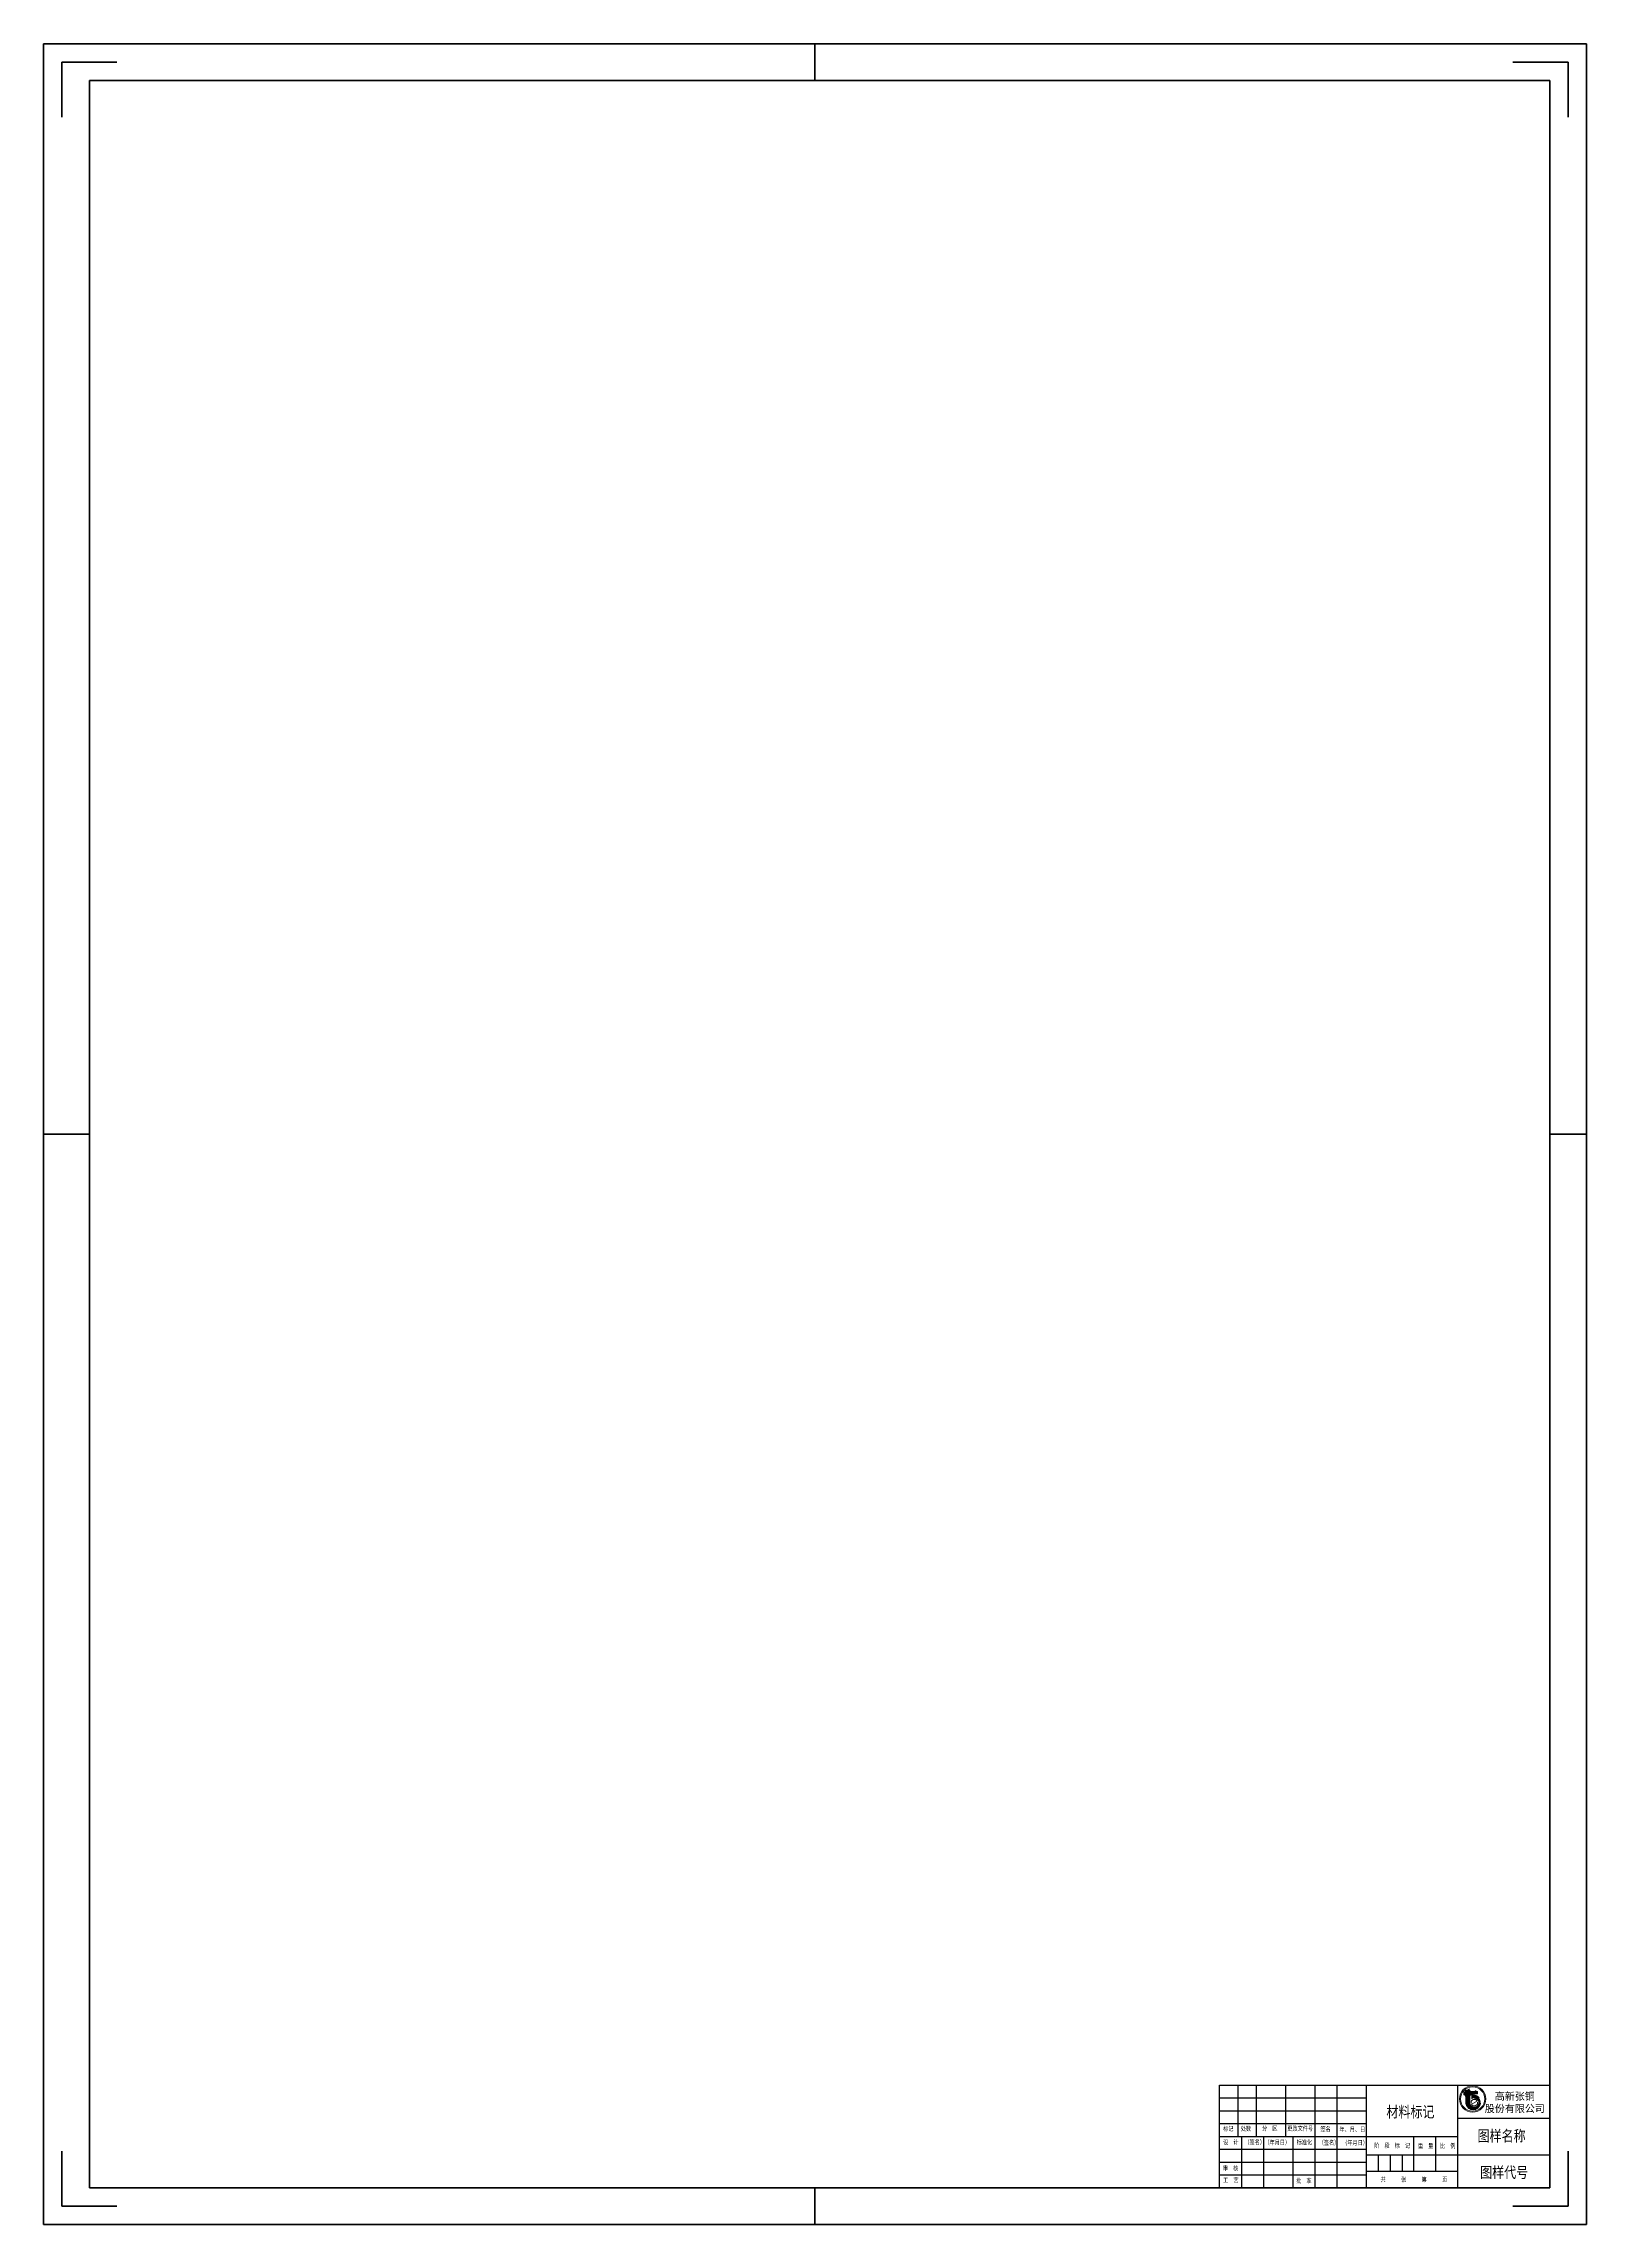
# Model space of a CAD drawing. Header units: millimetres. Extents: x 4452 to 7344, y -319 to 3013.
# Drawn here: x 6503 to 7344, y -319 to 870 of the extents above; entities that cross this region are included whole.
import ezdxf

# ---------------------------------------------------------------- set-up
doc = ezdxf.new("R2010")
doc.units = ezdxf.units.MM
doc.linetypes.add('ACAD_ISO02W100', pattern=[15, 12, -3])
for name, color, linetype, lineweight in [('总内框线', 7, 'Continuous', 50), ('标注层', 3, 'Continuous', 25), ('虚线层', 4, 'ACAD_ISO02W100', 25)]:
    doc.layers.add(name, color=color, linetype=linetype, lineweight=lineweight)
doc.styles.get("Standard").update_dxf_attribs({"font": 'txt', "bigfont": 'gbcbig.shx'})
doc.styles.add('陈杰（2）', font='gbenor.shx', dxfattribs={"width": 0.8, "bigfont": 'gbcbig.shx'})

msp = doc.modelspace()

# ---------------------------------------------------------------- hatches: boundary and pattern name
at = {"layer": '虚线层', "linetype": 'Continuous', "lineweight": 18}
msp.add_hatch(color=1, dxfattribs=at).paths.add_polyline_path([(7277.5, -248.1), (7277.7, -248.1), (7277.9, -248.1), (7278, -248.1), (7278.1, -248.2), (7278.2, -248.3), (7278.3, -248.3), (7278.4, -248.4), (7278.5, -248.5), (7278.5, -248.7), (7278.5, -248.8), (7278.6, -248.9), (7278.6, -252.3), (7278.6, -253), (7278.8, -253.6), (7279.1, -254.2), (7279.5, -254.7), (7280, -255.1), (7280.5, -255.5), (7281.1, -255.8), (7281.7, -256), (7282.3, -256.1), (7283, -256.1), (7283.6, -256), (7284.2, -255.8), (7284.8, -255.4), (7285.3, -255.1), (7285.7, -254.6), (7286.1, -254), (7286.4, -253.5), (7286.5, -252.8), (7286.6, -252.2), (7286.6, -251.6), (7286.4, -250.9), (7286.2, -250.3), (7285.9, -249.8), (7285.5, -249.3), (7285, -248.8), (7284.4, -248.5), (7283.8, -248.3), (7283.2, -248.1), (7282.6, -248), (7281.9, -248.1), (7281.9, -250.2), (7282.3, -250), (7282.7, -249.9), (7283.1, -249.8), (7283.5, -249.8), (7283.9, -249.9), (7284.3, -250.1), (7284.6, -250.3), (7285, -250.6), (7285.2, -250.9), (7285.4, -251.2), (7285.6, -251.6), (7285.7, -252), (7285.7, -252.4), (7285.6, -252.8), (7285.5, -253.2), (7285.4, -253.6), (7285.1, -253.9), (7284.8, -254.2), (7284.5, -254.5), (7284.1, -254.7), (7283.8, -254.8), (7283.3, -254.9), (7282.9, -254.8), (7282.5, -254.8), (7282.1, -254.6), (7281.8, -254.4), (7281.5, -254.2), (7281.2, -253.9), (7281, -253.5), (7280.8, -253.2), (7280.7, -252.8), (7280.7, -252.3), (7280.7, -249.4), (7280.7, -249), (7280.8, -248.6), (7281, -248.3), (7281.3, -248), (7281.6, -247.7), (7281.9, -247.6), (7282.3, -247.4), (7282.7, -247.4), (7285, -247.4), (7285, -246.2), (7281.5, -246.2), (7281.3, -246.2), (7281.2, -246.2), (7281.1, -246.1), (7281, -246), (7280.9, -246), (7280.8, -245.9), (7280.8, -245.8), (7280.7, -245.6), (7280.7, -245.5), (7280.7, -245.4), (7280.7, -244.4), (7279.6, -245.1), (7278.6, -245.4), (7278.6, -245.7), (7278.5, -245.8), (7278.5, -245.9), (7278.5, -246.1), (7278.4, -246.2), (7278.3, -246.3), (7278.2, -246.3), (7278.1, -246.4), (7278, -246.5), (7277.9, -246.5), (7277.7, -246.5), (7277.5, -246.5)])

# ---------------------------------------------------------------- linework, layer by layer
for p, q in [((7144.3, -242.7), (7324.3, -242.7)), ((7144.3, -298.7), (7144.3, -242.7)), ((7144.3, -249.7), (7224.3, -249.7)), ((7154.3, -242.7), (7154.3, -270.7)), ((7164.3, -242.7), (7164.3, -270.7)), ((7180.3, -242.7), (7180.3, -270.7)), ((7196.3, -242.7), (7196.3, -270.7)), ((7208.3, -242.7), (7208.3, -298.7)), ((7224.3, -242.7), (7224.3, -298.7)), ((7274.3, -298.7), (7274.3, -242.7)), ((7324.3, -242.7), (7324.3, -298.7)), ((7144.3, -256.7), (7224.3, -256.7)), ((7274.3, -260.7), (7324.3, -260.7)), ((7144.3, -263.7), (7224.3, -263.7)), ((7144.3, -270.7), (7274.3, -270.7)), ((7156.3, -270.7), (7156.3, -298.7)), ((7168.3, -270.7), (7168.3, -298.7)), ((7184.3, -270.7), (7184.3, -298.7)), ((7196.3, -270.7), (7196.3, -298.7)), ((7250.3, -289.7), (7250.3, -270.7)), ((7262.3, -289.7), (7262.3, -270.7)), ((7144.3, -277.7), (7224.3, -277.7)), ((7144.3, -284.7), (7224.3, -284.7)), ((7224.3, -280.7), (7274.3, -280.7)), ((7230.8, -280.7), (7230.8, -289.7)), ((7237.3, -280.7), (7237.3, -289.7)), ((7243.8, -280.7), (7243.8, -289.7)), ((7274.3, -280.7), (7324.3, -280.7)), ((7144.3, -291.7), (7224.3, -291.7)), ((7224.3, -289.7), (7274.3, -289.7)), ((7324.3, -298.7), (7144.3, -298.7))]:
    msp.add_line(p, q)
at = {"layer": '总内框线'}
for p, q in [((6503.3, -318.7), (6503.3, 870.3)), ((6503.3, 870.3), (7344.3, 870.3)), ((6923.8, 850.3), (6923.8, 870.3)), ((7344.3, -318.7), (7344.3, 870.3)), ((6513.3, 860.3), (6543.3, 860.3)), ((6513.3, 860.3), (6513.3, 830.3)), ((7334.3, 860.3), (7304.3, 860.3)), ((7334.3, 860.3), (7334.3, 830.3)), ((6528.3, -298.7), (6528.3, 850.3)), ((6528.3, 850.3), (7324.3, 850.3)), ((7324.3, -298.7), (7324.3, 850.3)), ((6528.3, 275.8), (6503.3, 275.8)), ((7324.3, 275.8), (7344.3, 275.8)), ((6513.3, -308.7), (6513.3, -278.7)), ((7334.3, -308.7), (7334.3, -278.7)), ((6513.3, -308.7), (6543.3, -308.7)), ((6528.3, -298.7), (7324.3, -298.7)), ((6923.8, -298.7), (6923.8, -318.7)), ((7334.3, -308.7), (7304.3, -308.7)), ((6503.3, -318.7), (7344.3, -318.7))]:
    msp.add_line(p, q, dxfattribs=at)
at = {"layer": '虚线层', "color": 1, "lineweight": 18}
for p, q in [((7277.5, -246.5), (7277.5, -248.1)), ((7277.7, -246.5), (7277.5, -246.5)), ((7277.7, -248.1), (7277.5, -248.1)), ((7278.6, -245.7), (7278.6, -245.4)), ((7278.6, -252.3), (7278.6, -248.9)), ((7280.7, -252.3), (7280.7, -249.4)), ((7285, -246.2), (7281.5, -246.2)), ((7281.9, -248.1), (7281.9, -250.2)), ((7285, -247.4), (7282.7, -247.4)), ((7284.1, -246.7), (7284.1, -245.7)), ((7285, -247.4), (7285, -246.2))]:
    msp.add_line(p, q, dxfattribs=at)
at = {"layer": '虚线层', "color": 1, "linetype": 'Continuous', "lineweight": 18}
msp.add_line((7281.7, -253.2), (7284.7, -251.5), dxfattribs=at)
for radius in [7.2, 6.64]:
    msp.add_circle((7282.3, -250.3), radius, dxfattribs=at)
at = {"layer": '虚线层', "color": 1, "lineweight": 18}
for centre, radius, start, end in [((7277.7, -245.7), 0.805, 270, 0), ((7277.7, -248.9), 0.805, 0, 90), ((7282.6, -252.1), 4.03, 183.7838, 99.2996), ((7281.5, -245.4), 0.805, 180, 270), ((7282.7, -249.4), 2.01, 90, 180), ((7283.2, -252.3), 2.52, 180, 120)]:
    msp.add_arc(centre, radius, start, end, dxfattribs=at)
at = {"layer": '虚线层', "color": 1, "linetype": 'Continuous', "lineweight": 18}
for start, end in [(30, 187.4919), (210, 7.4919)]:
    msp.add_arc((7283.2, -252.3), 1.76, start, end, dxfattribs=at)
at = {"layer": '虚线层', "color": 1, "lineweight": 18}
msp.add_spline([(7284.1, -245.7), (7283, -246.4), (7282, -246.7)], degree=3, dxfattribs=at)

# ---------------------------------------------------------------- texts
at = {"width": 93.019, "attachment_point": 1, "style": '陈杰（2）'}
for s, insert, char_height in [('{\\fSimSun|b0|i0|c134|p2;材料标记}', (7235.3, -254.3), 6), ('{\\fSimSun|b0|i0|c134|p2;标记}', (7146.3, -265.2), 2.5), ('{\\fSimSun|b0|i0|c134|p2;设\u3000计}', (7146.3, -272.6), 2.5), ('{\\fSimSun|b0|i0|c134|p2;处数}', (7155.9, -265.2), 2.5), ('{\\fSimSun|b0|i0|c134|p2;（签名）}', (7157.9, -272.6), 2.5), ('{\\fSimSun|b0|i0|c134|p2;分\u3000区}', (7167.5, -265.1), 2.5), ('{\\fSimSun|b0|i0|c134|p2;\u3000（年月日）}', (7166, -272.7), 2.5), ('{\\fSimSun|b0|i0|c134|p2;更改文件号}', (7181.3, -265.1), 2.5), ('{\\fSimSun|b0|i0|c134|p2;标准化}', (7186.4, -272.6), 2.5), ('{\\fSimSun|b0|i0|c134|p2;签名}', (7199.3, -265.4), 2.5), ('{\\fSimSun|b0|i0|c134|p2;（签名）}', (7198.4, -272.8), 2.5), ('{\\fSimSun|b0|i0|c134|p2;年、月、日}', (7209.7, -265.6), 2.5), ('{\\fSimSun|b0|i0|c134|p2;（年月日）}', (7211.2, -272.9), 2.5), ('{\\fSimSun|b0|i0|c134|p2;图样名称}', (7285, -267.4), 6), ('{\\fSimSun|b0|i0|c134|p2;阶\u3000段\u3000标\u3000记}', (7228.6, -274.4), 2.5), ('{\\fSimSun|b0|i0|c134|p2;重\u3000量}', (7252.5, -274.6), 2.5), ('{\\fSimSun|b0|i0|c134|p2;比\u3000例}', (7264.5, -274.6), 2.5), ('{\\fSimSun|b0|i0|c134|p2;审\u3000核}', (7146.1, -286.8), 2.5), ('{\\fSimSun|b0|i0|c134|p2;工\u3000艺}', (7146.3, -293.3), 2.5), ('{\\fSimSun|b0|i0|c134|p2;批\u3000准}', (7186.1, -293.6), 2.5), ('{\\fSimSun|b0|i0|c134|p2;共\u3000\u3000\u3000张\u3000\u3000\u3000第\u3000\u3000\u3000页}', (7232.1, -292.9), 2.5), ('{\\fSimSun|b0|i0|c134|p2;图样代号}', (7286.4, -287.3), 6)]:
    msp.add_mtext(s, dxfattribs=dict(at, insert=insert, char_height=char_height))
at = {"layer": '标注层', "insert": (7305.3, -252.4), "char_height": 4, "attachment_point": 5, "rotation": 0.0309}
msp.add_mtext('{\\fKaiTi_GB2312|b0|i0|c134|p49;高新张铜\\P股份有限公司}', dxfattribs=at)

doc.saveas('drawing.dxf')
